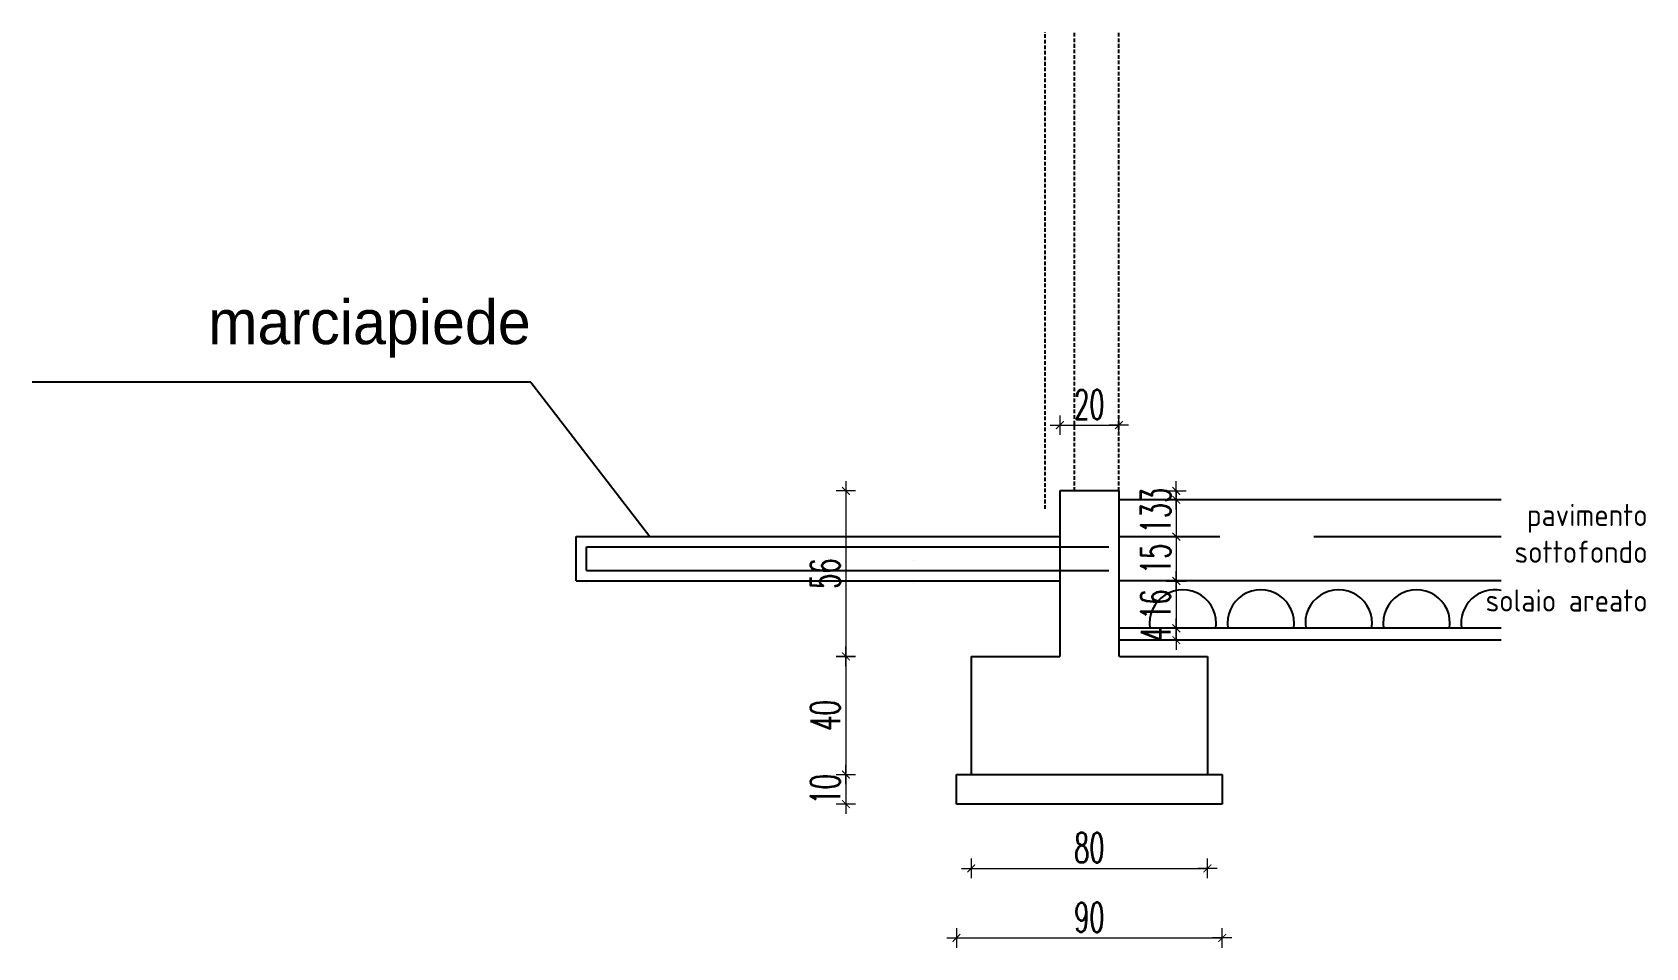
# Model space of a CAD drawing. Header units: metres. Extents: x -2057 to 8255, y -892 to 9175.
# Drawn here: x 2935 to 4028, y 75 to 695 of the extents above; entities that cross this region are included whole.
import ezdxf

# ---------------------------------------------------------------- set-up
doc = ezdxf.new("R2010")
doc.units = ezdxf.units.M
doc.header["$LTSCALE"] = 10
doc.header["$PDMODE"] = 35
doc.header["$PDSIZE"] = 0.1
for name, pattern in [('AUSGEZOGEN', [0]), ('DASHED2', [0.375, 0.25, -0.125]), ('TRATTEGGIATA', [19.05, 12.7, -6.35])]:
    doc.linetypes.add(name, pattern=pattern)
for name, color, linetype in [('15-', 6, 'Continuous'), ('15-SI', 4, 'Continuous'), ('Armatura long', 96, 'Continuous'), ('Muri_dettagli', 141, 'Continuous'), ('Retino', 8, 'Continuous'), ('Testi', 3, 'Continuous')]:
    doc.layers.add(name, color=color, linetype=linetype)
doc.layers.add('QUOTE', color=13, linetype='AUSGEZOGEN', lineweight=18)
doc.styles.add('100H50', font='romans.shx', dxfattribs={"width": 0.6})
doc.styles.add('Arial', font='arial.ttf')
doc.styles.add('STYLE2', font='l_10646.ttf')
doc.dimstyles.new('1-50', dxfattribs={"dimscale": 0, "dimtxt": 20, "dimasz": 0.75, "dimexe": 0.2, "dimexo": 1, "dimgap": 4, "dimtad": 1, "dimdec": 0, "dimlfac": 0.5, "dimzin": 0, "dimdsep": 46, "dimtxsty": '100H50', "dimblk": 'quota1', "dimcen": 0, "dimse1": 1, "dimse2": 1, "dimclrd": 256, "dimclre": 256, "dimclrt": 2, "dimadec": 0, "dimazin": 0, "dimtfac": 1, "dimtdec": 0, "dimtix": 1, "dimtmove": 2, "dimatfit": 3, "dimldrblk": 'Q', "dimfxl": 1, "dimtolj": 1, "dimtzin": 0, "dimlwd": -1, "dimarcsym": 0})

msp = doc.modelspace()

# ---------------------------------------------------------------- texts
at = {"layer": 'Testi', "char_height": 0.025, "attachment_point": 1, "style": 'Arial'}
for s, width, insert in [('marciapiede', 375.715876, (3085.7564, 590.3143)), ('marciapiede', 263.003134, (3237.1453, 525.8457)), ('marciapiedi ^I', 0.415794, (3273.0789, 488.3694)), ('pavimento', 82.560907, (3791.8847, 372.4902)), ('pavimento', 64.613608, (3820.1529, 370.6978))]:
    msp.add_mtext_dynamic_manual_height_columns(s, width=width, gutter_width=0.125, heights=[0], dxfattribs=dict(at, insert=insert))
at = {"layer": 'Testi', "width": 2230.776258, "attachment_point": 3, "style": 'STYLE2'}
for s, insert, char_height in [('{\\fComic Sans MS|b0|i0|c0|p66;\\H0.5x;marciapiede }', (3272.4406, 513.4999), 60), ('{\\Fiso|c0;pavimento}', (4028.9289, 375.4089), 15), ('{\\Fiso|c0;sottofondo}', (4028.9289, 350.4969), 15), ('{\\Fiso|c0;solaio areato}', (4028.9289, 317.5254), 15)]:
    msp.add_mtext(s, dxfattribs=dict(at, insert=insert, char_height=char_height))

# ---------------------------------------------------------------- blocks, each defined once
blk = doc.blocks.new('quota1')
at = {"layer": 'QUOTE'}
for p, q in [((8.8, 0), (-8.8, 0)), ((0, -8.8), (0, 8.8))]:
    blk.add_line(p, q, dxfattribs=at)
at = {"layer": 'QUOTE', "const_width": 1}
blk.add_lwpolyline([(-3.5, -3.5), (3.5, 3.5)], dxfattribs=at)
blk = doc.blocks.new('*D178')
at = {"layer": 'Defpoints', "color": 0, "transparency": 16777216}
for p in [(3570.8, 272.2), (3485.9, 192.2), (3570.8, 192.2)]:
    blk.add_point(p, dxfattribs=at)
at = {"layer": 'QUOTE', "transparency": 16777216}
blk.add_line((3485.9, 271.5), (3485.9, 193), dxfattribs=at)
at = {"layer": 'QUOTE', "transparency": 16777216, "xscale": 0.75, "yscale": 0.75, "zscale": 0.75}
for p, rotation in [((3485.9, 272.2), 90), ((3485.9, 192.2), 270)]:
    blk.add_blockref('quota1', p, dxfattribs=dict(at, rotation=rotation))
at = {"layer": 'QUOTE', "color": 2, "transparency": 16777216, "insert": (3471.9, 232.2), "char_height": 20, "attachment_point": 5, "rotation": 90, "style": '100H50'}
blk.add_mtext('\\A1;40', dxfattribs=at)
blk = doc.blocks.new('Q')
at = {"layer": '15-'}
for p, q in [((-4.4, 0), (4.4, 0)), ((0, 4.4), (0, -4.4))]:
    blk.add_line(p, q, dxfattribs=at)
at = {"layer": '15-SI'}
blk.add_line((-3.7, -3.7), (3.7, 3.7), dxfattribs=at)
blk = doc.blocks.new('*D179')
at = {"layer": 'Defpoints', "color": 0, "transparency": 16777216}
for p in [(3560.8, 192.2), (3485.9, 172.2), (3560.8, 172.2)]:
    blk.add_point(p, dxfattribs=at)
at = {"layer": 'QUOTE', "transparency": 16777216}
for p, q in [((3485.9, 193), (3485.9, 193.7)), ((3485.9, 192.2), (3485.9, 172.2)), ((3485.9, 171.5), (3485.9, 170.7))]:
    blk.add_line(p, q, dxfattribs=at)
at = {"layer": 'QUOTE', "transparency": 16777216, "xscale": 0.75, "yscale": 0.75, "zscale": 0.75}
for p, rotation in [((3485.9, 192.2), 270), ((3485.9, 172.2), 90)]:
    blk.add_blockref('quota1', p, dxfattribs=dict(at, rotation=rotation))
at = {"layer": 'QUOTE', "color": 2, "transparency": 16777216, "insert": (3471.9, 182.2), "char_height": 20, "attachment_point": 5, "rotation": 90, "style": '100H50'}
blk.add_mtext('\\A1;10', dxfattribs=at)
blk = doc.blocks.new('*D180')
at = {"layer": 'Defpoints', "color": 0, "transparency": 16777216}
for p in [(3570.8, 192.2), (3730.8, 192.2), (3730.8, 128.7)]:
    blk.add_point(p, dxfattribs=at)
at = {"layer": 'QUOTE', "transparency": 16777216}
blk.add_line((3571.5, 128.7), (3730, 128.7), dxfattribs=at)
at = {"layer": 'QUOTE', "transparency": 16777216, "xscale": 0.75, "yscale": 0.75, "zscale": 0.75, "rotation": 180}
blk.add_blockref('quota1', (3570.8, 128.7), dxfattribs=at)
at = {"layer": 'QUOTE', "transparency": 16777216, "xscale": 0.75, "yscale": 0.75, "zscale": 0.75}
blk.add_blockref('quota1', (3730.8, 128.7), dxfattribs=at)
at = {"layer": 'QUOTE', "color": 2, "transparency": 16777216, "insert": (3650.8, 142.7), "char_height": 20, "attachment_point": 5, "style": '100H50'}
blk.add_mtext('\\A1;80', dxfattribs=at)
blk = doc.blocks.new('*D181')
at = {"layer": 'Defpoints', "color": 0, "transparency": 16777216}
for p in [(3560.8, 172.2), (3740.8, 172.2), (3740.8, 81.6)]:
    blk.add_point(p, dxfattribs=at)
at = {"layer": 'QUOTE', "transparency": 16777216}
blk.add_line((3561.5, 81.6), (3740, 81.6), dxfattribs=at)
at = {"layer": 'QUOTE', "transparency": 16777216, "xscale": 0.75, "yscale": 0.75, "zscale": 0.75, "rotation": 180}
blk.add_blockref('quota1', (3560.8, 81.6), dxfattribs=at)
at = {"layer": 'QUOTE', "transparency": 16777216, "xscale": 0.75, "yscale": 0.75, "zscale": 0.75}
blk.add_blockref('quota1', (3740.8, 81.6), dxfattribs=at)
at = {"layer": 'QUOTE', "color": 2, "transparency": 16777216, "insert": (3650.8, 95.6), "char_height": 20, "attachment_point": 5, "style": '100H50'}
blk.add_mtext('\\A1;90', dxfattribs=at)
blk = doc.blocks.new('*D182')
at = {"layer": 'Defpoints', "color": 0, "transparency": 16777216}
for p in [(3630.8, 384.2), (3485.9, 272.2), (3613.7, 272.2)]:
    blk.add_point(p, dxfattribs=at)
at = {"layer": 'QUOTE', "transparency": 16777216}
blk.add_line((3485.9, 383.5), (3485.9, 273), dxfattribs=at)
at = {"layer": 'QUOTE', "transparency": 16777216, "xscale": 0.75, "yscale": 0.75, "zscale": 0.75}
for p, rotation in [((3485.9, 384.2), 90), ((3485.9, 272.2), 270)]:
    blk.add_blockref('quota1', p, dxfattribs=dict(at, rotation=rotation))
at = {"layer": 'QUOTE', "color": 2, "transparency": 16777216, "insert": (3471.9, 328.2), "char_height": 20, "attachment_point": 5, "rotation": 90, "style": '100H50'}
blk.add_mtext('\\A1;56', dxfattribs=at)
blk = doc.blocks.new('*D183')
at = {"layer": 'Defpoints', "color": 0, "transparency": 16777216}
for p in [(3670.8, 384.2), (3670.8, 378.2), (3709.7, 378.2)]:
    blk.add_point(p, dxfattribs=at)
at = {"layer": 'QUOTE', "transparency": 16777216}
for p, q in [((3709.7, 385), (3709.7, 385.7)), ((3709.7, 384.2), (3709.7, 378.2)), ((3709.7, 377.5), (3709.7, 376.7))]:
    blk.add_line(p, q, dxfattribs=at)
at = {"layer": 'QUOTE', "transparency": 16777216, "xscale": 0.75, "yscale": 0.75, "zscale": 0.75}
for p, rotation in [((3709.7, 384.2), 270), ((3709.7, 378.2), 90)]:
    blk.add_blockref('quota1', p, dxfattribs=dict(at, rotation=rotation))
at = {"layer": 'QUOTE', "color": 2, "transparency": 16777216, "insert": (3695.7, 381.2), "char_height": 20, "attachment_point": 5, "rotation": 90, "style": '100H50'}
blk.add_mtext('\\A1;3', dxfattribs=at)
blk = doc.blocks.new('*D184')
at = {"layer": 'Defpoints', "color": 0, "transparency": 16777216}
for p in [(3670.8, 378.2), (3670.8, 353.2), (3709.7, 353.2)]:
    blk.add_point(p, dxfattribs=at)
at = {"layer": 'QUOTE', "transparency": 16777216}
for p, q in [((3709.7, 379), (3709.7, 379.7)), ((3709.7, 378.2), (3709.7, 353.2)), ((3709.7, 352.5), (3709.7, 351.7))]:
    blk.add_line(p, q, dxfattribs=at)
at = {"layer": 'QUOTE', "transparency": 16777216, "xscale": 0.75, "yscale": 0.75, "zscale": 0.75}
for p, rotation in [((3709.7, 378.2), 270), ((3709.7, 353.2), 90)]:
    blk.add_blockref('quota1', p, dxfattribs=dict(at, rotation=rotation))
at = {"layer": 'QUOTE', "color": 2, "transparency": 16777216, "insert": (3695.7, 365.7), "char_height": 20, "attachment_point": 5, "rotation": 90, "style": '100H50'}
blk.add_mtext('\\A1;13', dxfattribs=at)
blk = doc.blocks.new('*D185')
at = {"layer": 'Defpoints', "color": 0, "transparency": 16777216}
for p in [(3670.8, 353.2), (3670.8, 323.2), (3709.7, 323.2)]:
    blk.add_point(p, dxfattribs=at)
at = {"layer": 'QUOTE', "transparency": 16777216}
blk.add_line((3709.7, 352.5), (3709.7, 324), dxfattribs=at)
at = {"layer": 'QUOTE', "transparency": 16777216, "xscale": 0.75, "yscale": 0.75, "zscale": 0.75}
for p, rotation in [((3709.7, 353.2), 90), ((3709.7, 323.2), 270)]:
    blk.add_blockref('quota1', p, dxfattribs=dict(at, rotation=rotation))
at = {"layer": 'QUOTE', "color": 2, "transparency": 16777216, "insert": (3695.7, 338.2), "char_height": 20, "attachment_point": 5, "rotation": 90, "style": '100H50'}
blk.add_mtext('\\A1;15', dxfattribs=at)
blk = doc.blocks.new('*D186')
at = {"layer": 'Defpoints', "color": 0, "transparency": 16777216}
for p in [(3670.8, 323.2), (3670.8, 291.2), (3709.7, 291.2)]:
    blk.add_point(p, dxfattribs=at)
at = {"layer": 'QUOTE', "transparency": 16777216}
blk.add_line((3709.7, 322.5), (3709.7, 292), dxfattribs=at)
at = {"layer": 'QUOTE', "transparency": 16777216, "xscale": 0.75, "yscale": 0.75, "zscale": 0.75}
for p, rotation in [((3709.7, 323.2), 90), ((3709.7, 291.2), 270)]:
    blk.add_blockref('quota1', p, dxfattribs=dict(at, rotation=rotation))
at = {"layer": 'QUOTE', "color": 2, "transparency": 16777216, "insert": (3695.7, 307.2), "char_height": 20, "attachment_point": 5, "rotation": 90, "style": '100H50'}
blk.add_mtext('\\A1;16', dxfattribs=at)
blk = doc.blocks.new('*D187')
at = {"layer": 'Defpoints', "color": 0, "transparency": 16777216}
for p in [(3670.8, 291.2), (3670.8, 283.2), (3709.7, 283.2)]:
    blk.add_point(p, dxfattribs=at)
at = {"layer": 'QUOTE', "transparency": 16777216}
for p, q in [((3709.7, 292), (3709.7, 292.7)), ((3709.7, 291.2), (3709.7, 283.2)), ((3709.7, 282.5), (3709.7, 281.7))]:
    blk.add_line(p, q, dxfattribs=at)
at = {"layer": 'QUOTE', "transparency": 16777216, "xscale": 0.75, "yscale": 0.75, "zscale": 0.75}
for p, rotation in [((3709.7, 291.2), 270), ((3709.7, 283.2), 90)]:
    blk.add_blockref('quota1', p, dxfattribs=dict(at, rotation=rotation))
at = {"layer": 'QUOTE', "color": 2, "transparency": 16777216, "insert": (3695.7, 287.2), "char_height": 20, "attachment_point": 5, "rotation": 90, "style": '100H50'}
blk.add_mtext('\\A1;4', dxfattribs=at)
blk = doc.blocks.new('*D188')
at = {"layer": 'Defpoints', "color": 0, "transparency": 16777216}
for p in [(3670.8, 428.7), (3630.8, 384.2), (3670.8, 384.2)]:
    blk.add_point(p, dxfattribs=at)
at = {"layer": 'QUOTE', "transparency": 16777216}
blk.add_line((3631.5, 428.7), (3670, 428.7), dxfattribs=at)
at = {"layer": 'QUOTE', "transparency": 16777216, "xscale": 0.75, "yscale": 0.75, "zscale": 0.75, "rotation": 180}
blk.add_blockref('quota1', (3630.8, 428.7), dxfattribs=at)
at = {"layer": 'QUOTE', "transparency": 16777216, "xscale": 0.75, "yscale": 0.75, "zscale": 0.75}
blk.add_blockref('quota1', (3670.8, 428.7), dxfattribs=at)
at = {"layer": 'QUOTE', "color": 2, "transparency": 16777216, "insert": (3650.8, 442.7), "char_height": 20, "attachment_point": 5, "style": '100H50'}
blk.add_mtext('\\A1;20', dxfattribs=at)

# ---------------------------------------------------------------- dimensions: what is measured, and where the dimension line sits
at = {"layer": 'QUOTE'}
for base, p1, p2, picture, middle in [((3670.7601, 428.6597), (3630.7601, 384.2203), (3670.7601, 384.2203), '*D188', (3650.7601, 442.6597)), ((3730.7601, 128.6639), (3570.7601, 192.2203), (3730.7601, 192.2203), '*D180', (3650.7601, 142.6639)), ((3740.7601, 81.568), (3560.7601, 172.2203), (3740.7601, 172.2203), '*D181', (3650.7601, 95.568))]:
    dim = msp.add_linear_dim(base=base, p1=p1, p2=p2, dimstyle='1-50', override={"dimscale": 1}, dxfattribs=at)
    dim.commit()
    dim.dimension.update_dxf_attribs({"geometry": picture, "text_midpoint": middle})
for base, p1, p2, picture, middle in [((3485.9102, 272.2203), (3630.7601, 384.2203), (3613.6882, 272.2203), '*D182', (3471.9102, 328.2203)), ((3709.7048, 378.2203), (3670.7601, 384.2203), (3670.7601, 378.2203), '*D183', (3695.7048, 381.2203)), ((3709.7048488813, 353.2203401299), (3670.7600628466, 378.2203401299), (3670.7600628466, 353.2203401299), '*D184', (3695.7048488813, 365.7203401299)), ((3709.7048, 323.2203), (3670.7601, 353.2203), (3670.7601, 323.2203), '*D185', (3695.7048, 338.2203)), ((3709.7048, 291.2203), (3670.7601, 323.2203), (3670.7601, 291.2203), '*D186', (3695.7048, 307.2203)), ((3709.7048, 283.2203), (3670.7601, 291.2203), (3670.7601, 283.2203), '*D187', (3695.7048, 287.2203)), ((3485.9102, 192.2203), (3570.7601, 272.2203), (3570.7601, 192.2203), '*D178', (3471.9102, 232.2203)), ((3485.9102, 172.2203), (3560.7601, 192.2203), (3560.7601, 172.2203), '*D179', (3471.9102, 182.2203))]:
    dim = msp.add_linear_dim(base=base, p1=p1, p2=p2, angle=90, dimstyle='1-50', override={"dimscale": 1}, dxfattribs=at)
    dim.commit()
    dim.dimension.update_dxf_attribs({"geometry": picture, "text_midpoint": middle})

# ---------------------------------------------------------------- linework, layer by layer
for p, q in [((3670.7601, 384.2203), (3630.7601, 384.2203)), ((3630.7601, 384.2203), (3630.7601, 272.2203)), ((3670.7601, 384.2203), (3670.7601, 272.2203)), ((3929.792, 378.2203), (3670.7601, 378.2203)), ((3929.792, 323.2203), (3670.7601, 323.2203)), ((3929.792, 291.2203), (3670.7601, 291.2203)), ((3929.792, 283.2203), (3670.7601, 283.2203)), ((3570.7601, 272.2203), (3570.7601, 192.2203)), ((3570.7601, 272.2203), (3630.7601, 272.2203)), ((3671.3335, 272.2203), (3730.7601, 272.2203)), ((3730.7601, 272.2203), (3730.7601, 192.2203)), ((3560.7601, 172.2203), (3560.7601, 192.2203)), ((3560.7601, 192.2203), (3570.7601, 192.2203)), ((3570.7601, 192.2203), (3730.7601, 192.2203)), ((3730.7601, 192.2203), (3740.7601, 192.2203)), ((3740.7601, 192.2203), (3740.7601, 172.2203)), ((3740.7601, 172.2203), (3560.7601, 172.2203))]:
    msp.add_line(p, q)
at = {"linetype": 'TRATTEGGIATA'}
msp.add_line((3929.792, 353.2203), (3670.7601, 353.2203), dxfattribs=at)
for centre, start in [((3714.1495, 294.6791), 351.1936497), ((3766.9246, 294.6791), 351.1936497), ((3819.6996, 294.6791), 351.1936497), ((3872.4747, 294.6791), 351.1936497), ((3925.2498, 294.6791), 78.4013952)]:
    msp.add_arc(centre, 22.5924, start, 188.8063503)
at = {"layer": 'Armatura long', "transparency": 33554687}
for p, q in [((3310.2644, 330.3224), (3310.2644, 346.2824)), ((3310.2844, 346.3024), (3663.96, 346.3024)), ((3310.2644, 337.1803), (3310.2844, 337.2003)), ((3310.2844, 330.3024), (3663.96, 330.3024)), ((3531.3637, 337.1803), (3531.3837, 337.2003)), ((3310.2644, 321.2203), (3310.2844, 321.2003)), ((3531.3637, 321.2203), (3531.3837, 321.2003))]:
    msp.add_line(p, q, dxfattribs=at)
at = {"layer": 'Muri_dettagli', "transparency": 33554687}
for p, q in [((3303.2644, 323.3224), (3303.2644, 353.2824)), ((3303.2844, 353.3024), (3630.7601, 353.3024)), ((3303.2644, 344.1803), (3303.2844, 344.2003)), ((3303.2844, 323.3024), (3630.7601, 323.3024))]:
    msp.add_line(p, q, dxfattribs=at)
at = {"layer": 'Retino', "linetype": 'DASHED2'}
for p, q in [((3620.7601, 372.0249), (3620.7601, 694.6278)), ((3640.7601, 384.2203), (3640.7601, 694.6278)), ((3670.7601, 384.2203), (3670.7601, 694.6278))]:
    msp.add_line(p, q, dxfattribs=at)
at = {"layer": 'Testi'}
for q in [(2934.7663, 457.7932), (3353.0015, 353.3024)]:
    msp.add_line((3272.4406, 457.7932), q, dxfattribs=at)

msp.set_redraw_order([(e.dxf.handle, doc.entitydb.next_handle()) for e in msp.query("TEXT MTEXT ATTDEF DIMENSION ARC_DIMENSION")])  # texts and dimensions are drawn at this point

doc.saveas('drawing.dxf')
